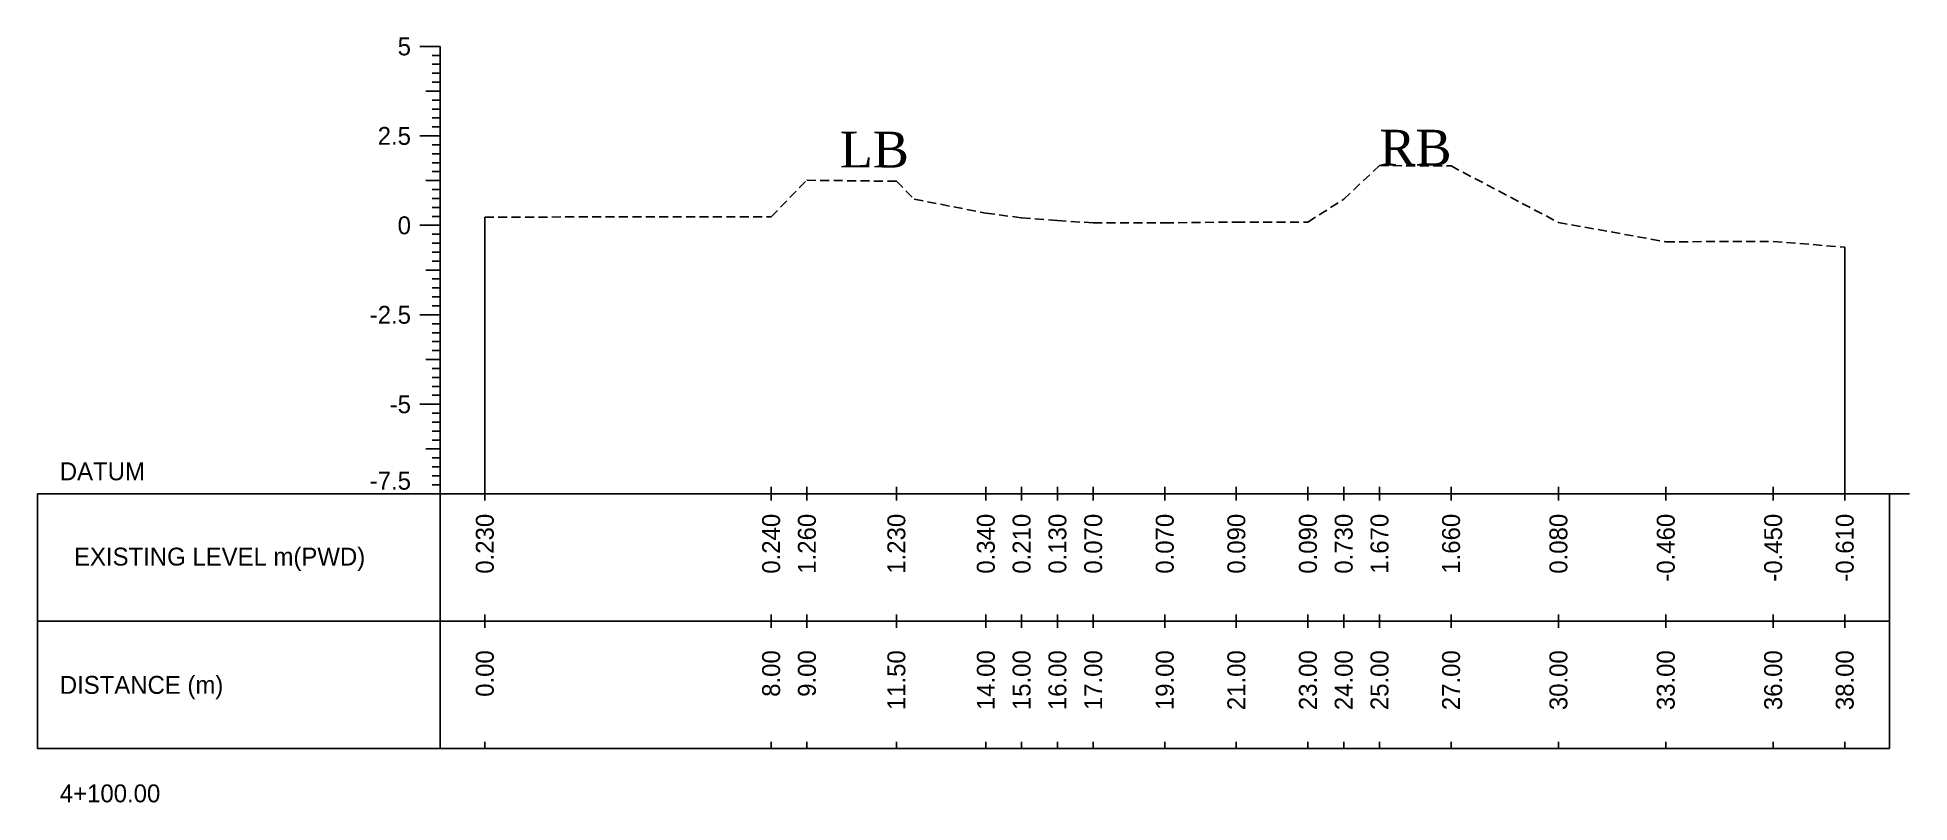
# Model space of a CAD drawing. Header units: inches. Extents: x 4752 to 6808, y -1487 to -426.
# Drawn here: x 6755.8 to 6808.1, y -1236.8 to -1215.4 of the extents above; entities that cross this region are included whole.
import ezdxf
from ezdxf.enums import TextEntityAlignment as Align

# ---------------------------------------------------------------- set-up
doc = ezdxf.new("R2010")
doc.units = ezdxf.units.IN
doc.header["$MEASUREMENT"] = 0
doc.linetypes.add('HIDDEN', pattern=[0.375, 0.25, -0.125])
doc.layers.add('CS_Drawing', color=7, linetype='Continuous')
doc.layers.add('GL', color=3, linetype='HIDDEN')
doc.styles.add('romans', font='romans.shx')

msp = doc.modelspace()

# ---------------------------------------------------------------- texts
at = {"char_height": 1, "width": 325.84704, "attachment_point": 1, "style": 'romans'}
for s, insert in [('{\\fTimes New Roman|b0|i0|c0|p18;LB}', (6778.19, -1218.05)), ('\\pi-1,l1;{\\fTimes New Roman|b0|i0|c0|p18;RB}', (6793.268, -1217.996))]:
    msp.add_mtext(s, dxfattribs=dict(at, insert=insert))
at = {"layer": 'CS_Drawing'}
for s, p in [('5', (6766.205, -1215.666)), ('2.5', (6766.205, -1218.166)), ('0', (6766.205, -1220.666)), ('-2.5', (6766.205, -1223.166)), ('-5', (6766.205, -1225.666))]:
    msp.add_text(s, height=0.5, dxfattribs=at).set_placement(p, align=Align.MIDDLE_RIGHT)
for s, p in [('DATUM', (6756.393, -1227.541)), ('EXISTING LEVEL m(PWD)', (6756.79, -1229.924)), ('DISTANCE (m)', (6756.393, -1233.509)), ('4+100.00', (6756.393, -1236.541))]:
    msp.add_text(s, height=0.5, dxfattribs=at).set_placement(p, align=Align.MIDDLE_LEFT)
msp.add_text('-7.5', height=0.5, dxfattribs=at).set_placement((6766.205, -1228.053), align=Align.RIGHT)
for s, p in [('0.230', (6768.268, -1228.728)), ('0.240', (6776.268, -1228.728)), ('1.260', (6777.268, -1228.728)), ('1.230', (6779.768, -1228.728)), ('0.340', (6782.268, -1228.728)), ('0.210', (6783.268, -1228.728)), ('0.130', (6784.268, -1228.728)), ('0.070', (6785.268, -1228.728)), ('0.070', (6787.268, -1228.728)), ('0.090', (6789.268, -1228.728)), ('0.090', (6791.268, -1228.728)), ('0.730', (6792.268, -1228.728)), ('1.670', (6793.268, -1228.728)), ('1.660', (6795.268, -1228.728)), ('0.080', (6798.268, -1228.728)), ('-0.460', (6801.268, -1228.728)), ('-0.450', (6804.268, -1228.728)), ('-0.610', (6806.268, -1228.728)), ('0.00', (6768.268, -1232.541)), ('8.00', (6776.268, -1232.541)), ('9.00', (6777.268, -1232.541)), ('11.50', (6779.768, -1232.541)), ('14.00', (6782.268, -1232.541)), ('15.00', (6783.268, -1232.541)), ('16.00', (6784.268, -1232.541)), ('17.00', (6785.268, -1232.541)), ('19.00', (6787.268, -1232.541)), ('21.00', (6789.268, -1232.541)), ('23.00', (6791.268, -1232.541)), ('24.00', (6792.268, -1232.541)), ('25.00', (6793.268, -1232.541)), ('27.00', (6795.268, -1232.541)), ('30.00', (6798.268, -1232.541)), ('33.00', (6801.268, -1232.541)), ('36.00', (6804.268, -1232.541)), ('38.00', (6806.268, -1232.541))]:
    msp.add_text(s, height=0.5, rotation=90, dxfattribs=at).set_placement(p, align=Align.MIDDLE_RIGHT)

# ---------------------------------------------------------------- linework, layer by layer
at = {"layer": 'CS_Drawing'}
for p, q in [((6767.018, -1215.666), (6766.455, -1215.666)), ((6767.018, -1215.666), (6766.624, -1215.666)), ((6767.018, -1215.666), (6766.793, -1215.666)), ((6767.018, -1228.166), (6767.018, -1215.666)), ((6767.018, -1215.916), (6766.793, -1215.916)), ((6767.018, -1216.166), (6766.793, -1216.166)), ((6767.018, -1216.416), (6766.793, -1216.416)), ((6767.018, -1216.666), (6766.793, -1216.666)), ((6767.018, -1216.916), (6766.624, -1216.916)), ((6767.018, -1216.916), (6766.793, -1216.916)), ((6767.018, -1217.166), (6766.793, -1217.166)), ((6767.018, -1217.416), (6766.793, -1217.416)), ((6767.018, -1217.666), (6766.793, -1217.666)), ((6767.018, -1218.166), (6766.455, -1218.166)), ((6767.018, -1218.166), (6766.624, -1218.166)), ((6767.018, -1217.916), (6766.793, -1217.916)), ((6767.018, -1218.166), (6766.793, -1218.166)), ((6767.018, -1218.416), (6766.793, -1218.416)), ((6767.018, -1218.666), (6766.793, -1218.666)), ((6767.018, -1218.916), (6766.793, -1218.916)), ((6767.018, -1219.166), (6766.793, -1219.166)), ((6767.018, -1219.416), (6766.624, -1219.416)), ((6767.018, -1219.416), (6766.793, -1219.416)), ((6767.018, -1219.666), (6766.793, -1219.666)), ((6767.018, -1219.916), (6766.793, -1219.916)), ((6767.018, -1220.166), (6766.793, -1220.166)), ((6767.018, -1220.416), (6766.793, -1220.416)), ((6768.268, -1228.166), (6768.268, -1220.436)), ((6767.018, -1220.666), (6766.455, -1220.666)), ((6767.018, -1220.666), (6766.624, -1220.666)), ((6767.018, -1220.666), (6766.793, -1220.666)), ((6767.018, -1220.916), (6766.793, -1220.916)), ((6767.018, -1221.166), (6766.793, -1221.166)), ((6767.018, -1221.416), (6766.793, -1221.416)), ((6806.268, -1228.166), (6806.268, -1221.276)), ((6767.018, -1221.916), (6766.624, -1221.916)), ((6767.018, -1221.666), (6766.793, -1221.666)), ((6767.018, -1221.916), (6766.793, -1221.916)), ((6767.018, -1222.166), (6766.793, -1222.166)), ((6767.018, -1222.416), (6766.793, -1222.416)), ((6767.018, -1222.666), (6766.793, -1222.666)), ((6767.018, -1222.916), (6766.793, -1222.916)), ((6767.018, -1223.166), (6766.455, -1223.166)), ((6767.018, -1223.166), (6766.624, -1223.166)), ((6767.018, -1223.166), (6766.793, -1223.166)), ((6767.018, -1223.416), (6766.793, -1223.416)), ((6767.018, -1223.666), (6766.793, -1223.666)), ((6767.018, -1223.916), (6766.793, -1223.916)), ((6767.018, -1224.416), (6766.624, -1224.416)), ((6767.018, -1224.166), (6766.793, -1224.166)), ((6767.018, -1224.416), (6766.793, -1224.416)), ((6767.018, -1224.666), (6766.793, -1224.666)), ((6767.018, -1224.916), (6766.793, -1224.916)), ((6767.018, -1225.666), (6766.455, -1225.666)), ((6767.018, -1225.666), (6766.624, -1225.666)), ((6767.018, -1225.166), (6766.793, -1225.166)), ((6767.018, -1225.416), (6766.793, -1225.416)), ((6767.018, -1225.666), (6766.793, -1225.666)), ((6767.018, -1225.916), (6766.793, -1225.916)), ((6767.018, -1226.166), (6766.793, -1226.166)), ((6767.018, -1226.416), (6766.793, -1226.416)), ((6767.018, -1226.666), (6766.793, -1226.666)), ((6767.018, -1226.916), (6766.624, -1226.916)), ((6767.018, -1226.916), (6766.793, -1226.916)), ((6767.018, -1227.166), (6766.793, -1227.166)), ((6767.018, -1227.416), (6766.793, -1227.416)), ((6767.018, -1227.666), (6766.793, -1227.666)), ((6755.768, -1228.166), (6767.018, -1228.166)), ((6755.768, -1228.166), (6755.768, -1235.291)), ((6767.018, -1228.166), (6766.455, -1228.166)), ((6767.018, -1228.166), (6766.624, -1228.166)), ((6767.018, -1227.916), (6766.793, -1227.916)), ((6767.018, -1228.166), (6766.793, -1228.166)), ((6767.018, -1228.166), (6807.518, -1228.166)), ((6767.018, -1228.166), (6767.018, -1235.291)), ((6768.268, -1228.353), (6768.268, -1227.978)), ((6776.268, -1228.353), (6776.268, -1227.978)), ((6777.268, -1228.353), (6777.268, -1227.978)), ((6779.768, -1228.353), (6779.768, -1227.978)), ((6782.268, -1228.353), (6782.268, -1227.978)), ((6783.268, -1228.353), (6783.268, -1227.978)), ((6784.268, -1228.353), (6784.268, -1227.978)), ((6785.268, -1228.353), (6785.268, -1227.978)), ((6787.268, -1228.353), (6787.268, -1227.978)), ((6789.268, -1228.353), (6789.268, -1227.978)), ((6791.268, -1228.353), (6791.268, -1227.978)), ((6792.268, -1228.353), (6792.268, -1227.978)), ((6793.268, -1228.353), (6793.268, -1227.978)), ((6795.268, -1228.353), (6795.268, -1227.978)), ((6798.268, -1228.353), (6798.268, -1227.978)), ((6801.268, -1228.353), (6801.268, -1227.978)), ((6804.268, -1228.353), (6804.268, -1227.978)), ((6806.268, -1228.353), (6806.268, -1227.978)), ((6807.518, -1228.166), (6808.08, -1228.166)), ((6807.518, -1228.166), (6807.911, -1228.166)), ((6807.518, -1228.166), (6807.743, -1228.166)), ((6807.518, -1228.166), (6807.518, -1235.291)), ((6755.768, -1231.728), (6767.018, -1231.728)), ((6767.018, -1231.728), (6807.518, -1231.728)), ((6767.018, -1231.728), (6807.518, -1231.728)), ((6768.268, -1231.916), (6768.268, -1231.541)), ((6776.268, -1231.916), (6776.268, -1231.541)), ((6777.268, -1231.916), (6777.268, -1231.541)), ((6779.768, -1231.916), (6779.768, -1231.541)), ((6782.268, -1231.916), (6782.268, -1231.541)), ((6783.268, -1231.916), (6783.268, -1231.541)), ((6784.268, -1231.916), (6784.268, -1231.541)), ((6785.268, -1231.916), (6785.268, -1231.541)), ((6787.268, -1231.916), (6787.268, -1231.541)), ((6789.268, -1231.916), (6789.268, -1231.541)), ((6791.268, -1231.916), (6791.268, -1231.541)), ((6792.268, -1231.916), (6792.268, -1231.541)), ((6793.268, -1231.916), (6793.268, -1231.541)), ((6795.268, -1231.916), (6795.268, -1231.541)), ((6798.268, -1231.916), (6798.268, -1231.541)), ((6801.268, -1231.916), (6801.268, -1231.541)), ((6804.268, -1231.916), (6804.268, -1231.541)), ((6806.268, -1231.916), (6806.268, -1231.541)), ((6755.768, -1235.291), (6767.018, -1235.291)), ((6767.018, -1235.291), (6807.518, -1235.291)), ((6768.268, -1235.291), (6768.268, -1235.103)), ((6776.268, -1235.291), (6776.268, -1235.103)), ((6777.268, -1235.291), (6777.268, -1235.103)), ((6779.768, -1235.291), (6779.768, -1235.103)), ((6782.268, -1235.291), (6782.268, -1235.103)), ((6783.268, -1235.291), (6783.268, -1235.103)), ((6784.268, -1235.291), (6784.268, -1235.103)), ((6785.268, -1235.291), (6785.268, -1235.103)), ((6787.268, -1235.291), (6787.268, -1235.103)), ((6789.268, -1235.291), (6789.268, -1235.103)), ((6791.268, -1235.291), (6791.268, -1235.103)), ((6792.268, -1235.291), (6792.268, -1235.103)), ((6793.268, -1235.291), (6793.268, -1235.103)), ((6795.268, -1235.291), (6795.268, -1235.103)), ((6798.268, -1235.291), (6798.268, -1235.103)), ((6801.268, -1235.291), (6801.268, -1235.103)), ((6804.268, -1235.291), (6804.268, -1235.103)), ((6806.268, -1235.291), (6806.268, -1235.103))]:
    msp.add_line(p, q, dxfattribs=at)
at = {"layer": 'GL'}
msp.add_lwpolyline([(6768.268, -1220.436), (6776.268, -1220.426), (6777.268, -1219.406), (6779.768, -1219.436), (6780.268, -1219.936), (6782.268, -1220.326), (6783.268, -1220.456), (6784.268, -1220.536), (6785.268, -1220.596), (6787.268, -1220.596), (6789.268, -1220.576), (6791.268, -1220.576), (6792.268, -1219.936), (6793.268, -1218.996), (6795.268, -1219.006), (6798.268, -1220.586), (6801.268, -1221.126), (6804.268, -1221.116), (6806.268, -1221.276), (6806.268, -1221.276)], dxfattribs=at)

msp.set_redraw_order([(e.dxf.handle, doc.entitydb.next_handle()) for e in msp.query("TEXT MTEXT ATTDEF DIMENSION ARC_DIMENSION")])  # texts and dimensions are drawn at this point

doc.saveas('drawing.dxf')
